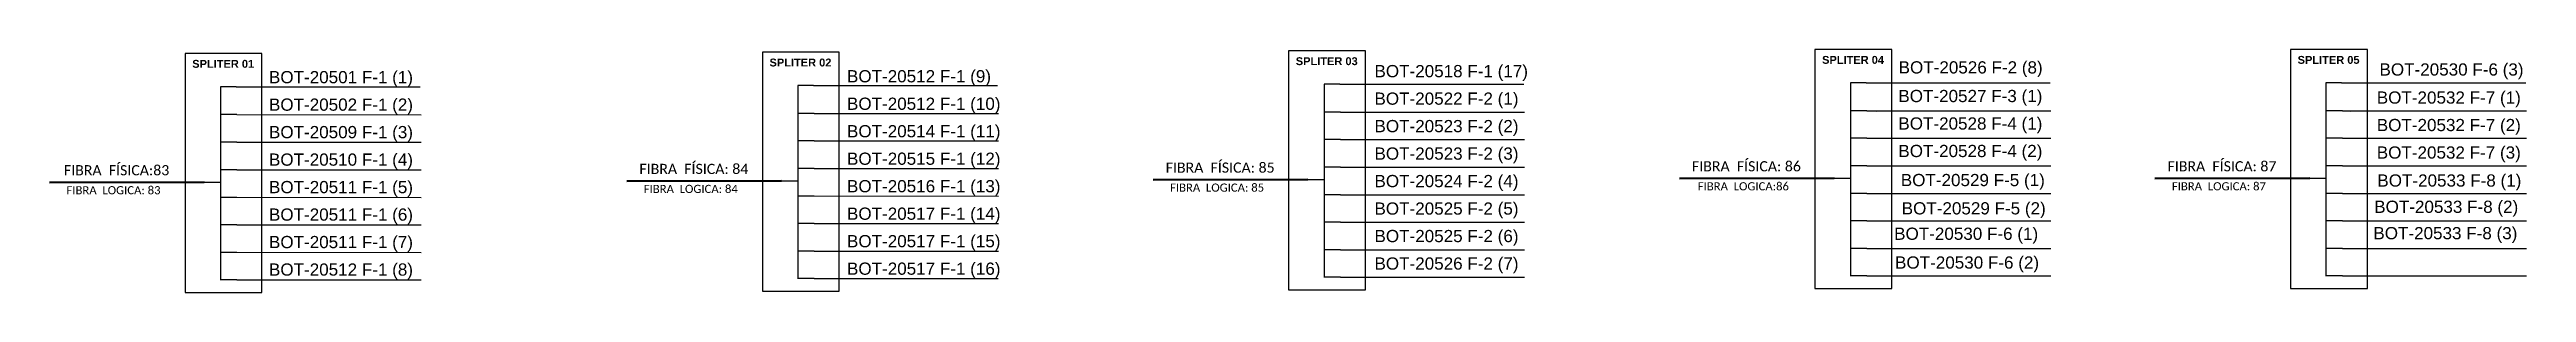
# Model space of a CAD drawing. Header units: millimetres. Extents: x 4089310 to 4461670, y -135350 to 284039.
# Drawn here: x 4089310 to 4342448, y 217898 to 242699 of the extents above; entities that cross this region are included whole.
import ezdxf

# ---------------------------------------------------------------- set-up
doc = ezdxf.new("R2010")
doc.units = ezdxf.units.MM
doc.styles.add('ARIAL', font='arial.ttf')
doc.styles.get("Standard").update_dxf_attribs({"font": 'arial.ttf'})

msp = doc.modelspace()

# ---------------------------------------------------------------- texts
at = {"attachment_point": 5}
for s, insert, char_height, width in [('{\\fArial|b1|i0|c0|p34;\\H1x;\\C10;SPLITER 01}', (4107056, 241236), 807.24, 7857.39), ('\\C10;\\fArial|b1|i0|c0|p34;\\H1x;SPLITER 02', (4166053, 241371), 807.24, 7857.39), ('\\C10;\\fArial|b1|i0|c0|p34;\\H1x;SPLITER 03', (4219839, 241506), 807.24, 7857.39), ('\\C10;\\fArial|b1|i0|c0|p34;\\H1x;SPLITER 04', (4273625, 241640), 807.24, 7857.39), ('{\\fArial|b1|i0|c0|p34;\\C10;SPLITER 05}', (4322225, 241640), 807.24, 7857.39), ('\\C7;\\fArial|b0|i0|;\\H1.0273588255048;01 ', (4108997, 239429), 807.24, 1618.87), ('\\C7;\\fArial|b0|i0|;\\H1.0273588255048;01 ', (4167994, 239563), 807.24, 1618.87), ('\\C7;\\fArial|b0|i0|;\\H1.0273588255048;01 ', (4221780, 239698), 807.24, 1618.87), ('\\C7;\\fArial|b0|i0|;\\H1.0273588255048;01 ', (4275566, 239833), 807.24, 1618.87), ('\\C7;\\fArial|b0|i0|;\\H1.0273588255048;01 ', (4324166, 239833), 807.24, 1618.87), ('\\C7;\\fArial|b0|i0|;\\H1.0273588255048;02 ', (4108973, 236700), 807.24, 1708.9), ('\\C7;\\fArial|b0|i0|;\\H1.0273588255048;02 ', (4167970, 236835), 807.24, 1708.9), ('\\C7;\\fArial|b0|i0|;\\H1.0273588255048;02 ', (4221756, 236970), 807.24, 1708.9), ('\\C7;\\fArial|b0|i0|;\\H1.0273588255048;02 ', (4275542, 237104), 807.24, 1708.9), ('\\C7;\\fArial|b0|i0|;\\H1.0273588255048;02 ', (4324142, 237104), 807.24, 1708.9), ('\\C7;\\fArial|b0|i0|;\\H1.0273588255048;03 ', (4108973, 233950), 807.24, 1571.48), ('\\C7;\\fArial|b0|i0|;\\H1.0273588255048;03 ', (4167970, 234085), 807.24, 1571.48), ('\\C7;\\fArial|b0|i0|;\\H1.0273588255048;03 ', (4221756, 234220), 807.24, 1571.48), ('\\C7;\\fArial|b0|i0|;\\H1.0273588255048;03 ', (4275542, 234354), 807.24, 1571.48), ('\\C7;\\fArial|b0|i0|;\\H1.0273588255048;03 ', (4324142, 234354), 807.24, 1571.48), ('{\\fCalibri|b0|i0|c0|p34;\\C7;FIBRA  FÍSICA:83}', (4096163, 230371), 1039.44, 15714.77), ('\\C7;\\fArial|b0|i0|;\\H1.0273588255048;04 ', (4108905, 231157), 807.24, 1708.9), ('{\\fCalibri|b0|i0|c0|p34;\\C7;FIBRA  FÍSICA: 84}', (4155159, 230505), 1039.44, 15714.77), ('\\C7;\\fArial|b0|i0|;\\H1.0273588255048;04 ', (4167901, 231292), 807.24, 1708.9), ('{\\fCalibri|b0|i0|c0|p34;\\C7;FIBRA  FÍSICA: 85}', (4208945, 230640), 1039.44, 15714.77), ('\\C7;\\fArial|b0|i0|;\\H1.0273588255048;04 ', (4221687, 231426), 807.24, 1708.9), ('{\\fCalibri|b0|i0|c0|p34;\\C7;FIBRA  FÍSICA: 86}', (4262731, 230774), 1039.44, 15714.77), ('\\C7;\\fArial|b0|i0|;\\H1.0273588255048;1', (4271620, 230401), 807.24, 799.57), ('\\C7;\\fArial|b0|i0|;\\H1.0273588255048;04 ', (4275473, 231561), 807.24, 1708.9), ('{\\fCalibri|b0|i0|c0|p34;\\C7;FIBRA  FÍSICA: 87}', (4311331, 230774), 1039.44, 15714.77), ('\\C7;\\fArial|b0|i0|;\\H1.0273588255048;1', (4320220, 230401), 807.24, 799.57), ('\\C7;\\fArial|b0|i0|;\\H1.0273588255048;04 ', (4324073, 231561), 807.24, 1708.9), ('{\\fCalibri|b0|i0|c0|p34;\\C7;FIBRA  LOGICA: 83}', (4095848, 228328), 831.6, 15714.77), ('\\C7;\\fArial|b0|i0|;\\H1.0273588255048;1', (4105051, 229997), 807.24, 799.57), ('\\C7;\\fArial|b0|i0|;\\H1.0273588255048;05 ', (4108846, 228241), 807.24, 2101.77), ('{\\fCalibri|b0|i0|c0|p34;\\C7;FIBRA  LOGICA: 84}', (4154845, 228462), 831.6, 15714.77), ('\\C7;\\fArial|b0|i0|;\\H1.0273588255048;1', (4164048, 230131), 807.24, 799.57), ('\\C7;\\fArial|b0|i0|;\\H1.0273588255048;05 ', (4167842, 228376), 807.24, 2101.77), ('{\\fCalibri|b0|i0|c0|p34;\\C7;FIBRA  LOGICA: 85}', (4208631, 228597), 831.6, 15714.77), ('\\C7;\\fArial|b0|i0|;\\H1.0273588255048;1', (4217834, 230266), 807.24, 799.57), ('\\C7;\\fArial|b0|i0|;\\H1.0273588255048;05 ', (4221628, 228511), 807.24, 2101.77), ('{\\fCalibri|b0|i0|c0|p34;\\C7;FIBRA  LOGICA:86}', (4262417, 228731), 831.6, 15714.77), ('\\C7;\\fArial|b0|i0|;\\H1.0273588255048;05 ', (4275414, 228645), 807.24, 2101.77), ('{\\fCalibri|b0|i0|c0|p34;\\C7;FIBRA  LOGICA: 87}', (4311017, 228731), 831.6, 15714.77), ('\\C7;\\fArial|b0|i0|;\\H1.0273588255048;05 ', (4324014, 228645), 807.24, 2101.77), ('\\C7;\\fArial|b0|i0|;\\H1.0273588255048;06 ', (4108905, 225450), 807.24, 1708.9), ('\\C7;\\fArial|b0|i0|;\\H1.0273588255048;06 ', (4167901, 225585), 807.24, 1708.9), ('\\C7;\\fArial|b0|i0|;\\H1.0273588255048;06 ', (4221687, 225719), 807.24, 1708.9), ('\\C7;\\fArial|b0|i0|;\\H1.0273588255048;06 ', (4275473, 225854), 807.24, 1708.9), ('\\C7;\\fArial|b0|i0|;\\H1.0273588255048;06 ', (4324073, 225854), 807.24, 1708.9), ('\\C7;\\fArial|b0|i0|;\\H1.0273588255048;07 ', (4221687, 222826), 807.24, 1708.9), ('\\C7;\\fArial|b0|i0|;\\H1.0273588255048;07 ', (4275473, 222961), 807.24, 1708.9), ('\\C7;\\fArial|b0|i0|;\\H1.0273588255048;07 ', (4324073, 222961), 807.24, 1708.9), ('\\C7;\\fArial|b0|i0|;\\H1.0273588255048;07 ', (4108905, 222557), 807.24, 1708.9), ('\\C7;\\fArial|b0|i0|;\\H1.0273588255048;07 ', (4167901, 222692), 807.24, 1708.9), ('\\C7;\\fArial|b0|i0|;\\H1.0273588255048;08 ', (4108905, 219807), 807.24, 1708.9), ('\\C7;\\fArial|b0|i0|;\\H1.0273588255048;08 ', (4167901, 219942), 807.24, 1708.9), ('\\C7;\\fArial|b0|i0|;\\H1.0273588255048;08 ', (4221687, 220076), 807.24, 1708.9), ('\\C7;\\fArial|b0|i0|;\\H1.0273588255048;08 ', (4275473, 220211), 807.24, 1708.9), ('\\C7;\\fArial|b0|i0|;\\H1.0273588255048;08 ', (4324073, 220211), 807.24, 1708.9)]:
    msp.add_mtext(s, dxfattribs=dict(at, insert=insert, char_height=char_height, width=width))
at = {"insert": (4111737, 229872), "char_height": 1247.34, "attachment_point": 4, "line_spacing_factor": 1.35, "style": 'ARIAL'}
msp.add_mtext('BOT-20501 F-1 (1)\\PBOT-20502 F-1 (2)\\PBOT-20509 F-1 (3)\\PBOT-20510 F-1 (4)\\PBOT-20511 F-1 (5)\\PBOT-20511 F-1 (6)\\PBOT-20511 F-1 (7)\\PBOT-20512 F-1 (8)', dxfattribs=at)
at = {"char_height": 1247.34, "attachment_point": 4, "line_spacing_factor": 1.35, "style": 'ARIAL'}
for s, insert, width in [('BOT-20512 F-1 (9)\\PBOT-20512 F-1 (10)\\PBOT-20514 F-1 (11)\\PBOT-20515 F-1 (12)\\PBOT-20516 F-1 (13)\\PBOT-20517 F-1 (14)\\PBOT-20517 F-1 (15)\\PBOT-20517 F-1 (16)', (4170810, 229963), 26662.8), ('BOT-20518 F-1 (17)\\PBOT-20522 F-2 (1)\\PBOT-20523 F-2 (2)\\PBOT-20523 F-2 (3)\\PBOT-20524 F-2 (4)\\PBOT-20525 F-2 (5)\\PBOT-20525 F-2 (6) \\PBOT-20526 F-2 (7)', (4224718, 230486), 27362.52), ('BOT-20526 F-2 (8)', (4278286, 240693), 22158.85), ('BOT-20530 F-6 (3)', (4327429, 240480), 22158.85), ('BOT-20527 F-3 (1)\\PBOT-20528 F-4 (1)\\PBOT-20528 F-4 (2)', (4278258, 234963), 22158.85), ('BOT-20532 F-7 (1)\\PBOT-20532 F-7 (2)\\PBOT-20532 F-7 (3)', (4327152, 234805), 22158.85), ('BOT-20529 F-5 (1)', (4278508, 229187), 22158.85), ('BOT-20533 F-8 (1)', (4327210, 229141), 22158.85), ('BOT-20529 F-5 (2)', (4278600, 226300), 22158.85), ('BOT-20533 F-8 (2)', (4326890, 226457), 22158.85), ('BOT-20530 F-6 (1)', (4277827, 223704), 22158.85), ('BOT-20533 F-8 (3)', (4326804, 223764), 22158.85), ('BOT-20530 F-6 (2)', (4277920, 220764), 22158.85)]:
    msp.add_mtext(s, dxfattribs=dict(at, insert=insert, width=width))
at = {"char_height": 90.94, "attachment_point": 1}
for insert in [(4275035, 236456), (4323635, 236456)]:
    msp.add_mtext('RE-4313 F-1 (18)', dxfattribs=dict(at, insert=insert))

# ---------------------------------------------------------------- linework, layer by layer
at = {"color": 7, "linetype": 'Continuous'}
for p, q in [((4106787, 238910), (4106787, 219163)), ((4108386, 238910), (4106787, 238910)), ((4165783, 239045), (4165783, 219297)), ((4167383, 239045), (4165783, 239045)), ((4219569, 239179), (4219569, 219432)), ((4221169, 239179), (4219569, 239179)), ((4273355, 239314), (4273355, 219566)), ((4274954, 239314), (4273355, 239314)), ((4321955, 239314), (4321955, 219566)), ((4323555, 239314), (4321955, 239314)), ((4108467, 236053), (4106868, 236053)), ((4167463, 236187), (4165864, 236187)), ((4221249, 236322), (4219650, 236322)), ((4275035, 236456), (4273436, 236456)), ((4323635, 236456), (4322036, 236456)), ((4108467, 233237), (4106868, 233237)), ((4167463, 233372), (4165864, 233372)), ((4221249, 233506), (4219650, 233506)), ((4275035, 233641), (4273436, 233641)), ((4323635, 233641), (4322036, 233641)), ((4108467, 230408), (4106868, 230408)), ((4167463, 230543), (4165864, 230543)), ((4221249, 230678), (4219650, 230678)), ((4275035, 230812), (4273436, 230812)), ((4323635, 230812), (4322036, 230812)), ((4105127, 229167), (4106780, 229167)), ((4164124, 229301), (4165776, 229301)), ((4217910, 229436), (4219562, 229436)), ((4221249, 227875), (4219650, 227875)), ((4271696, 229570), (4273348, 229570)), ((4275035, 228010), (4273436, 228010)), ((4320296, 229570), (4321948, 229570)), ((4323635, 228010), (4322036, 228010)), ((4108467, 227606), (4106868, 227606)), ((4167463, 227741), (4165864, 227741)), ((4108467, 224802), (4106868, 224802)), ((4167463, 224937), (4165864, 224937)), ((4221249, 225072), (4219650, 225072)), ((4275035, 225206), (4273436, 225206)), ((4323635, 225206), (4322036, 225206)), ((4108467, 221988), (4106868, 221988)), ((4167463, 222123), (4165864, 222123)), ((4221249, 222257), (4219650, 222257)), ((4275035, 222392), (4273436, 222392)), ((4323635, 222392), (4322036, 222392)), ((4108467, 219180), (4106868, 219180)), ((4167463, 219314), (4165864, 219314)), ((4221249, 219449), (4219650, 219449)), ((4275035, 219583), (4273436, 219583)), ((4323635, 219583), (4322036, 219583))]:
    msp.add_line(p, q, dxfattribs=at)
at = {"color": 10, "linetype": 'Continuous'}
for p, q in [((4108386, 238910), (4127198, 238904)), ((4167383, 239045), (4186195, 239039)), ((4221169, 239179), (4239981, 239173)), ((4274954, 239314), (4293767, 239308)), ((4323555, 239314), (4342367, 239308)), ((4108467, 236053), (4127279, 236047)), ((4167463, 236187), (4186276, 236182)), ((4221249, 236322), (4240062, 236316)), ((4275035, 236456), (4293848, 236451)), ((4323635, 236456), (4342448, 236451)), ((4108467, 233243), (4127279, 233237)), ((4167463, 233377), (4186276, 233372)), ((4221249, 233512), (4240062, 233506)), ((4275035, 233647), (4293848, 233641)), ((4323635, 233647), (4342448, 233641)), ((4108467, 230414), (4127279, 230408)), ((4167463, 230549), (4186276, 230543)), ((4221249, 230683), (4240062, 230678)), ((4275035, 230818), (4293848, 230812)), ((4323635, 230818), (4342448, 230812)), ((4221249, 227881), (4240062, 227875)), ((4275035, 228016), (4293848, 228010)), ((4323635, 228016), (4342448, 228010)), ((4108467, 227612), (4127279, 227606)), ((4167463, 227746), (4186276, 227741)), ((4108467, 224808), (4127279, 224802)), ((4167463, 224943), (4186276, 224937)), ((4221249, 225077), (4240062, 225072)), ((4275035, 225212), (4293848, 225206)), ((4323635, 225212), (4342448, 225206)), ((4108467, 221994), (4127279, 221988)), ((4167463, 222128), (4186276, 222123)), ((4221249, 222263), (4240062, 222257)), ((4275035, 222398), (4293848, 222392)), ((4323635, 222398), (4342448, 222392)), ((4108466, 219180), (4127279, 219174)), ((4167463, 219314), (4186275, 219308)), ((4221249, 219449), (4240061, 219443)), ((4275035, 219583), (4293847, 219578)), ((4323635, 219583), (4342447, 219578))]:
    msp.add_line(p, q, dxfattribs=at)
at = {"color": 1, "linetype": 'Continuous', "lineweight": 60}
for p, q in [((4105127, 229167), (4089310, 229116)), ((4164124, 229301), (4148307, 229251)), ((4217910, 229436), (4202093, 229386)), ((4271696, 229570), (4255879, 229520)), ((4320296, 229570), (4304479, 229520))]:
    msp.add_line(p, q, dxfattribs=at)
at = {"color": 7}
for points in [[(4103163, 217898), (4111020, 217898), (4111020, 242295), (4103163, 242295)], [(4162160, 218032), (4170017, 218032), (4170017, 242429), (4162160, 242429)], [(4215946, 218167), (4223803, 218167), (4223803, 242564), (4215946, 242564)], [(4269732, 218301), (4277589, 218301), (4277589, 242699), (4269732, 242699)], [(4318332, 218301), (4326189, 218301), (4326189, 242699), (4318332, 242699)]]:
    msp.add_lwpolyline(points, close=True, dxfattribs=at)

msp.set_redraw_order([(e.dxf.handle, doc.entitydb.next_handle()) for e in msp.query("TEXT MTEXT ATTDEF DIMENSION ARC_DIMENSION")])  # texts and dimensions are drawn at this point

doc.saveas('drawing.dxf')
